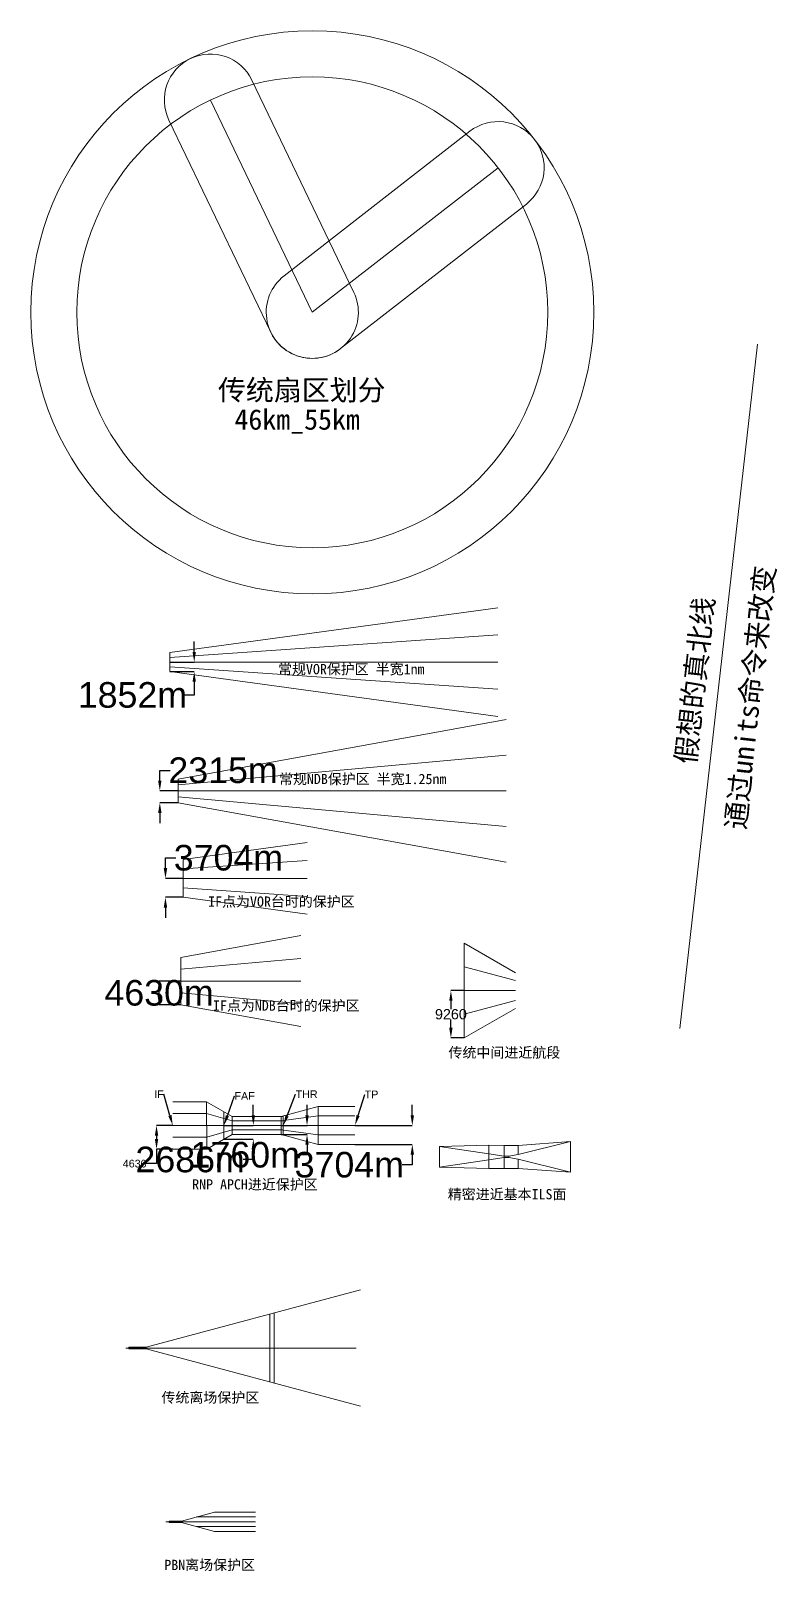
# Model space of a CAD drawing. Header units: metres. Extents: x 19099176 to 20012161, y 3456532 to 4050667.
# Drawn here: x 19272857 to 19418683, y 3703516 to 4004472 of the extents above; entities that cross this region are included whole.
import ezdxf
from ezdxf import colors
from ezdxf.entities.mleader import LeaderData, LeaderLine
from ezdxf.math import Vec2, Vec3

# ---------------------------------------------------------------- set-up
doc = ezdxf.new("R2010")
doc.units = ezdxf.units.M
doc.header["$MEASUREMENT"] = 0
doc.layers.get('0').update_dxf_attribs({"color": 250, "lineweight": 0})
doc.layers.get('Defpoints').update_dxf_attribs({"color": 6, "lineweight": 0})
doc.styles.add('Legend', font='simhei.ttf')
doc.styles.get("Standard").update_dxf_attribs({"font": 'arial.ttf'})
doc.dimstyles.get("Standard").update_dxf_attribs({"dimtxt": 0.18, "dimasz": 0.18, "dimexe": 0.18, "dimexo": 0.0625, "dimgap": 0.09, "dimtad": 0, "dimtih": 1, "dimtoh": 1, "dimdec": 4, "dimzin": 0, "dimdsep": 46, "dimtxsty": 'Standard', "dimcen": 0.09, "dimadec": 0, "dimazin": 0, "dimtfac": 1, "dimtdec": 4, "dimtofl": 0, "dimtmove": 0, "dimatfit": 3, "dimfxl": 1, "dimtolj": 1, "dimtzin": 0, "dimarcsym": 0})

msp = doc.modelspace()

# ---------------------------------------------------------------- texts
at = {"style": 'Legend'}
for s, height, rotation, p in [('传统扇区划分', 4000, 0.00225485, (19309424.374, 3932277.243)), ('46km_55km', 4000, 0.00225485, (19312654.561, 3926536.296)), ('通过units命令来改变', 4000, 83.53225485, (19412457.662, 3848258.709)), ('假想的真北线', 4000, 83.53225485, (19402704.463, 3861042.614)), ('常规VOR保护区 半宽1nm', 2000, 0.00225485, (19321158.614, 3878756.156)), ('常规NDB保护区 半宽1.25nm', 2000, 0.00225485, (19321344.882, 3857296.883)), ('IF点为VOR台时的保护区', 2000, 0.00225485, (19307504.006, 3833343.641)), ('IF点为NDB台时的保护区', 2000, 0.00225485, (19308452.133, 3813026.684)), ('传统中间进近航段', 2000, 0.00225485, (19354464.589, 3803849.894)), ('RNP APCH进近保护区', 2000, 0.00225485, (19304383.543, 3778092.452)), ('精密进近基本ILS面', 2000, 0.00225485, (19354321.258, 3776171.499)), ('传统离场保护区', 2000, 0.00225485, (19298383.872, 3736455.822)), ('PBN离场保护区', 2000, 0.00225485, (19298942.92, 3703739.669))]:
    msp.add_text(s, height=height, rotation=rotation, dxfattribs=at).set_placement(p)

# ---------------------------------------------------------------- blocks, each defined once
blk = doc.blocks.new('*U15')
for p, q in [((0, 1852), (64068, 10628)), ((0, 926), (64068, 5314)), ((0, 1852), (0, -1852)), ((0, 0), (0, 1852)), ((0, 0), (64068, 0)), ((0, -926), (64068, -5314)), ((0, -1852), (64068, -10628))]:
    blk.add_line(p, q)
blk = doc.blocks.new('*U16')
for p, q in [((0, 2315), (64068, 13958)), ((0, 1157), (64068, 6979)), ((0, 0), (0, 2315)), ((0, 0), (64068, 0)), ((0, 0), (0, -2315)), ((0, -1157), (64068, -6979)), ((0, -2315), (64068, -13958))]:
    blk.add_line(p, q)
blk = doc.blocks.new('*U22')
for p, q in [((0, 4630), (23464, 8894)), ((0, 0), (0, 4630)), ((0, 2315), (23464, 4447)), ((0, 0), (23464, 0)), ((0, 0), (0, -4630)), ((0, -2315), (23464, -4447)), ((0, -4630), (23464, -8894))]:
    blk.add_line(p, q)
blk = doc.blocks.new('*U4')
for p, q in [((8113, 3896), (-11802, 45362)), ((0, 0), (-19915, 41465)), ((-8113, -3896), (-28028, 37569)), ((-5529, 7102), (30768, 35360)), ((0, 0), (36297, 28259)), ((5529, -7102), (41826, 21157))]:
    blk.add_line(p, q)
for radius in [55000, 46000]:
    blk.add_circle((0, 0), radius)
for centre, start, end in [((-19915, 41465), 25.65427, 205.65427), ((36297, 28259), 307.90221, 127.90221), ((0, 0), 127.90221, 307.90221), ((0, 0), 205.65427, 25.65427)]:
    blk.add_arc(centre, 9000, start, end)
blk = doc.blocks.new('*U142')
for p, q in [((-14994, 4640), (-21608, 4640)), ((-10006, 1760), (-14994, 4640)), ((-14960, -4620), (-14994, 4640)), ((6811, 3704), (-444, 1760)), ((14000, 3704), (6811, 3704)), ((6811, 3704), (6811, -3704)), ((-14986, 2325), (-21608, 2325)), ((0, 0), (-21608, 0)), ((-14986, 2325), (-10005, 880)), ((-11608, 2685), (-11608, -2686)), ((0, 1760), (-10006, 1760)), ((-10003, -1760), (-10006, 1760)), ((0, 880), (-10005, 880)), ((6811, 1852), (-444, 880)), ((-444, 1760), (-444, -1760)), ((0, 1760), (0, -1760)), ((14000, 0), (0, 0)), ((14000, 1852), (6811, 1852)), ((-14968, -2305), (-21608, -2305)), ((-14968, -2305), (-10004, -880)), ((-10003, -1760), (-14960, -4620)), ((0, -880), (-10004, -880)), ((0, -1760), (-10003, -1760)), ((6811, -1852), (-444, -880)), ((6811, -3704), (-444, -1760)), ((14000, -1852), (6811, -1852)), ((-14960, -4620), (-21608, -4620)), ((14000, -3704), (6811, -3704))]:
    blk.add_line(p, q)
blk = doc.blocks.new('*D6')
at = {"color": 0, "lineweight": -2, "transparency": 16777216}
for p, q in [((19302150, 3818802), (19297917, 3818802)), ((19297917, 3816172), (19297917, 3816802)), ((19302150, 3814172), (19297917, 3814172))]:
    blk.add_line(p, q, dxfattribs=at)
at = {"color": 0, "transparency": 16777216}
for points in [[(19297584, 3816802), (19298251, 3816802), (19297917, 3818802)], [(19297584, 3816172), (19298251, 3816172), (19297917, 3814172)]]:
    blk.add_solid(points, dxfattribs=at)
at = {"layer": 'Defpoints', "color": 0, "transparency": 16777216}
for p in [(19297917, 3818802), (19302150, 3818802), (19302150, 3814172)]:
    blk.add_point(p, dxfattribs=at)
at = {"color": 0, "transparency": 16777216, "insert": (19297917, 3816487), "char_height": 5000, "attachment_point": 5}
blk.add_mtext('\\A1;4630m', dxfattribs=at)
blk = doc.blocks.new('*D7')
at = {"color": 0, "lineweight": -2, "transparency": 16777216}
for p, q in [((19299166, 3840879), (19299166, 3842879)), ((19299166, 3842879), (19301166, 3842879)), ((19302607, 3838879), (19299166, 3838879)), ((19302607, 3835175), (19299166, 3835175)), ((19299166, 3833175), (19299166, 3831175))]:
    blk.add_line(p, q, dxfattribs=at)
at = {"color": 0, "transparency": 16777216}
for points in [[(19298833, 3840879), (19299500, 3840879), (19299166, 3838879)], [(19298833, 3833175), (19299500, 3833175), (19299166, 3835175)]]:
    blk.add_solid(points, dxfattribs=at)
at = {"layer": 'Defpoints', "color": 0, "transparency": 16777216}
for p in [(19299166, 3838879), (19302607, 3838879), (19302607, 3835175)]:
    blk.add_point(p, dxfattribs=at)
at = {"color": 0, "transparency": 16777216, "insert": (19311473, 3842879), "char_height": 5000, "attachment_point": 5}
blk.add_mtext('\\A1;3704m', dxfattribs=at)
blk = doc.blocks.new('*D8')
at = {"color": 0, "lineweight": -2, "transparency": 16777216}
for p, q in [((19298064, 3857973), (19298064, 3859973)), ((19298064, 3859973), (19300064, 3859973)), ((19301639, 3855973), (19298064, 3855973)), ((19301639, 3853658), (19298064, 3853658)), ((19298064, 3851658), (19298064, 3849658))]:
    blk.add_line(p, q, dxfattribs=at)
at = {"color": 0, "transparency": 16777216}
for points in [[(19297730, 3857973), (19298397, 3857973), (19298064, 3855973)], [(19297730, 3851658), (19298397, 3851658), (19298064, 3853658)]]:
    blk.add_solid(points, dxfattribs=at)
at = {"layer": 'Defpoints', "color": 0, "transparency": 16777216}
for p in [(19298064, 3855973), (19301639, 3855973), (19301639, 3853658)]:
    blk.add_point(p, dxfattribs=at)
at = {"color": 0, "transparency": 16777216, "insert": (19310415, 3859973), "char_height": 5000, "attachment_point": 5}
blk.add_mtext('\\A1;2315m', dxfattribs=at)
blk = doc.blocks.new('*D9')
at = {"color": 0, "lineweight": -2, "transparency": 16777216}
for p, q in [((19304785, 3883130), (19304785, 3885130)), ((19300026, 3881130), (19304785, 3881130)), ((19300026, 3879278), (19304785, 3879278)), ((19304785, 3877278), (19304785, 3874686)), ((19304785, 3874686), (19302785, 3874686))]:
    blk.add_line(p, q, dxfattribs=at)
at = {"color": 0, "transparency": 16777216}
for points in [[(19304452, 3883130), (19305118, 3883130), (19304785, 3881130)], [(19304452, 3877278), (19305118, 3877278), (19304785, 3879278)]]:
    blk.add_solid(points, dxfattribs=at)
at = {"layer": 'Defpoints', "color": 0, "transparency": 16777216}
for p in [(19300026, 3881130), (19304785, 3881130), (19300026, 3879278)]:
    blk.add_point(p, dxfattribs=at)
at = {"color": 0, "transparency": 16777216, "insert": (19292711, 3874686), "char_height": 5000, "attachment_point": 5}
blk.add_mtext('\\A1;1852m', dxfattribs=at)
blk = doc.blocks.new('*D10')
at = {"color": 0, "lineweight": -2, "transparency": 16777216}
for p, q in [((19300580, 3790619), (19297420, 3790619)), ((19297420, 3788619), (19297420, 3787989)), ((19297420, 3783138), (19295420, 3783138)), ((19300580, 3785989), (19297420, 3785989)), ((19297420, 3785989), (19297420, 3783138))]:
    blk.add_line(p, q, dxfattribs=at)
at = {"color": 0, "transparency": 16777216}
for points in [[(19297086, 3788619), (19297753, 3788619), (19297420, 3790619)], [(19297086, 3787989), (19297753, 3787989), (19297420, 3785989)]]:
    blk.add_solid(points, dxfattribs=at)
at = {"layer": 'Defpoints', "color": 0, "transparency": 16777216}
for p in [(19297420, 3790619), (19300580, 3790619), (19300580, 3785989)]:
    blk.add_point(p, dxfattribs=at)
at = {"color": 0, "transparency": 16777216, "insert": (19293152, 3783138), "char_height": 1500, "attachment_point": 5}
blk.add_mtext('\\A1;4630', dxfattribs=at)
blk = doc.blocks.new('*D11')
at = {"color": 0, "lineweight": -2, "transparency": 16777216}
for p, q in [((19316332, 3792609), (19316332, 3794609)), ((19310580, 3790609), (19316332, 3790609)), ((19310580, 3787923), (19316332, 3787923)), ((19316332, 3783923), (19314332, 3783923)), ((19316332, 3785923), (19316332, 3783923))]:
    blk.add_line(p, q, dxfattribs=at)
at = {"color": 0, "transparency": 16777216}
for points in [[(19315998, 3792609), (19316665, 3792609), (19316332, 3790609)], [(19315998, 3785923), (19316665, 3785923), (19316332, 3787923)]]:
    blk.add_solid(points, dxfattribs=at)
at = {"layer": 'Defpoints', "color": 0, "transparency": 16777216}
for p in [(19310580, 3790609), (19316332, 3790609), (19310580, 3787923)]:
    blk.add_point(p, dxfattribs=at)
at = {"color": 0, "transparency": 16777216, "insert": (19303980, 3783923), "char_height": 5000, "attachment_point": 5}
blk.add_mtext('\\A1;2686m', dxfattribs=at)
blk = doc.blocks.new('*D12')
at = {"color": 0, "lineweight": -2, "transparency": 16777216}
for p, q in [((19326824, 3792609), (19326824, 3794609)), ((19321744, 3790609), (19326824, 3790609)), ((19321744, 3788849), (19326824, 3788849)), ((19326824, 3786849), (19326824, 3784849)), ((19326824, 3784849), (19324824, 3784849))]:
    blk.add_line(p, q, dxfattribs=at)
at = {"color": 0, "transparency": 16777216}
for points in [[(19326491, 3792609), (19327157, 3792609), (19326824, 3790609)], [(19326491, 3786849), (19327157, 3786849), (19326824, 3788849)]]:
    blk.add_solid(points, dxfattribs=at)
at = {"layer": 'Defpoints', "color": 0, "transparency": 16777216}
for p in [(19321744, 3790609), (19326824, 3790609), (19321744, 3788849)]:
    blk.add_point(p, dxfattribs=at)
at = {"color": 0, "transparency": 16777216, "insert": (19314751, 3784849), "char_height": 5000, "attachment_point": 5}
blk.add_mtext('\\A1;1760m', dxfattribs=at)
blk = doc.blocks.new('*D13')
at = {"color": 0, "lineweight": -2, "transparency": 16777216}
for p, q in [((19347394, 3792609), (19347394, 3794609)), ((19336188, 3790609), (19347394, 3790609)), ((19336188, 3786905), (19347394, 3786905)), ((19347394, 3784905), (19347394, 3782905)), ((19347394, 3782905), (19345394, 3782905))]:
    blk.add_line(p, q, dxfattribs=at)
at = {"color": 0, "transparency": 16777216}
for points in [[(19347061, 3792609), (19347727, 3792609), (19347394, 3790609)], [(19347061, 3784905), (19347727, 3784905), (19347394, 3786905)]]:
    blk.add_solid(points, dxfattribs=at)
at = {"layer": 'Defpoints', "color": 0, "transparency": 16777216}
for p in [(19336188, 3790609), (19347394, 3790609), (19336188, 3786905)]:
    blk.add_point(p, dxfattribs=at)
at = {"color": 0, "transparency": 16777216, "insert": (19335087, 3782905), "char_height": 5000, "attachment_point": 5}
blk.add_mtext('\\A1;3704m', dxfattribs=at)
blk = doc.blocks.new('*U17')
for p, q in [((0, 3704), (24242, 7025)), ((0, 0), (0, 3704)), ((0, 1852), (24242, 3512)), ((0, 0), (24242, 0)), ((0, 0), (0, -3704)), ((0, -1852), (24242, -3512)), ((0, -3704), (24242, -7025))]:
    blk.add_line(p, q)
blk = doc.blocks.new('*D19')
at = {"color": 0, "lineweight": -2, "transparency": 16777216}
for p, q in [((19357552, 3816955), (19354931, 3816955)), ((19354931, 3814955), (19354931, 3813347)), ((19354932, 3809695), (19354932, 3811304)), ((19357552, 3807695), (19354932, 3807695))]:
    blk.add_line(p, q, dxfattribs=at)
at = {"color": 0, "transparency": 16777216}
for points in [[(19355265, 3814955), (19354598, 3814955), (19354931, 3816955)], [(19355265, 3809695), (19354598, 3809695), (19354932, 3807695)]]:
    blk.add_solid(points, dxfattribs=at)
at = {"layer": 'Defpoints', "color": 0, "transparency": 16777216}
for p in [(19357552, 3816955), (19354932, 3807695), (19357552, 3807695)]:
    blk.add_point(p, dxfattribs=at)
at = {"color": 0, "transparency": 16777216, "insert": (19354932, 3812325), "char_height": 2000, "attachment_point": 5}
blk.add_mtext('\\A1;9260', dxfattribs=at)
blk = doc.blocks.new('*U24')
for p, q in [((12900, 3015), (2700, 465)), ((2700, 465), (12900, 3015)), ((12900, 3015), (2700, 2248)), ((12900, -3014), (12900, 3015)), ((-12660, 2039), (-3060, 2278)), ((-12660, -2040), (-12660, 2039)), ((-12660, 2039), (-3060, 600)), ((-3060, 600), (-12660, 2039)), ((-3060, 600), (-3060, 2278)), ((-3060, 2278), (-62, 2248)), ((-3060, 2278), (-3060, 600)), ((-60, 150), (-3060, 600)), ((-3060, 600), (-3060, -600)), ((-3060, 600), (-3060, -600)), ((-60, 150), (-3060, 600)), ((-62, 2248), (-60, 150)), ((2700, 2248), (-62, 2248)), ((-62, 2248), (-60, 150)), ((-60, -150), (-60, 150)), ((-60, 150), (900, 150)), ((0, 0), (-60, 0)), ((2700, 465), (900, 150)), ((900, 150), (2700, 465)), ((900, 150), (900, -150)), ((2700, 465), (2700, 2248)), ((2700, 2248), (2700, 465)), ((-3060, -600), (-12660, -2040)), ((-3060, -600), (-12660, -2040)), ((-12660, -2040), (-3060, -2278)), ((-3060, -600), (-60, -150)), ((-60, -150), (-3060, -600)), ((-3060, -600), (-3060, -2278)), ((-3060, -2278), (-3060, -600)), ((-3060, -2278), (-62, -2248)), ((-62, -2248), (-60, -150)), ((-62, -2248), (-60, -150)), ((2701, -2248), (-62, -2248)), ((-60, -150), (900, -150)), ((900, -150), (2700, -465)), ((900, -150), (2700, -465)), ((2700, -465), (12900, -3014)), ((2700, -465), (2701, -2248)), ((2700, -465), (12900, -3014)), ((2701, -2248), (2700, -465)), ((12900, -3014), (2701, -2248))]:
    blk.add_line(p, q)
blk = doc.blocks.new('Conv_InterSegment')
for p, q in [((0, 9260), (0, -9260)), ((0, 9260), (10000, 3486)), ((0, 4630), (10000, 1951)), ((0, 0), (10000, 0)), ((0, -4630), (10000, -1951)), ((0, -9260), (10000, -3486))]:
    blk.add_line(p, q)
blk = doc.blocks.new('*U237')
for p, q in [((0, 0), (-3000, -4)), ((0, 150), (6482, 1895)), ((0, -150), (0, 150)), ((0, 0), (14460, 18)), ((2961, 947), (14459, 961)), ((6482, 1895), (14458, 1905)), ((0, -150), (6487, -1880)), ((2963, -940), (14461, -926)), ((6487, -1880), (14462, -1870))]:
    blk.add_line(p, q)
blk.add_polyline3d([(-2400, -153, 0), (-2400, 147, 0), (0, 150, 0), (0, -150, 0)], close=True)

# ---------------------------------------------------------------- dimensions: what is measured, and where the dimension line sits
for base, p1, p2, picture, middle in [((19304784.867, 3881129.579), (19300025.717, 3879277.579), (19300025.717, 3881129.579), '*D9', (19292711.448, 3874685.703)), ((19297917.38, 3818802.014), (19302149.791, 3814172.014), (19302149.791, 3818802.014), '*D6', (19297917.38, 3816487.014))]:
    dim = msp.add_linear_dim(base=base, p1=p1, p2=p2, angle=90, dimstyle='Standard', override={"dimtxt": 5000, "dimasz": 2000, "dimdec": 0, "dimpost": 'm'})
    dim.commit()
    dim.dimension.update_dxf_attribs({"geometry": picture, "text_midpoint": middle, "dimtype": 160})
for base, p1, p2, picture, middle in [((19298063.72, 3855972.812), (19301638.828, 3853657.812), (19301638.828, 3855972.812), '*D8', (19310415.106, 3859972.812)), ((19299166.432, 3838879.047), (19302606.722, 3835175.047), (19302606.722, 3838879.047), '*D7', (19311473.48, 3842879.047))]:
    dim = msp.add_linear_dim(base=base, p1=p1, p2=p2, angle=90, dimstyle='Standard', override={"dimtxt": 5000, "dimasz": 2000, "dimdec": 0, "dimpost": 'm'})
    dim.commit()
    dim.dimension.update_dxf_attribs({"geometry": picture, "text_midpoint": middle})
dim = msp.add_aligned_dim(p1=(19357551.798, 3816955.439), p2=(19357552.163, 3807695.439), distance=-2620.457, dimstyle='Standard', override={"dimtxt": 2000, "dimasz": 2000, "dimdec": 0})
dim.commit()
dim.dimension.update_dxf_attribs({"geometry": '*D19', "text_midpoint": (19354931.524, 3812325.336)})
at = {"color": 5}
for base, p1, p2, angle, override, picture, middle, dimtype in [((19316331.724, 3790609.489), (19310579.598, 3787923.317), (19310579.598, 3790609.489), 90, {"dimtxt": 5000, "dimasz": 2000, "dimdec": 0, "dimpost": 'm'}, '*D11', (19303980.338, 3783923.317), 160), ((19326824.062, 3790609.489), (19321743.598, 3788849.489), (19321743.598, 3790609.489), 90, {"dimtxt": 5000, "dimasz": 2000, "dimdec": 0, "dimpost": 'm'}, '*D12', (19314750.643, 3784849.489), 160), ((19347393.966, 3790609.489), (19336187.598, 3786905.489), (19336187.598, 3790609.489), 90, {"dimtxt": 5000, "dimasz": 2000, "dimdec": 0, "dimpost": 'm'}, '*D13', (19335086.918, 3782905.489), 160), ((19297419.724, 3790619.489), (19300579.598, 3785989.489), (19300579.595, 3790619.489), 90.00003194, {"dimtxt": 1500, "dimasz": 2000, "dimdec": 0}, '*D10', (19293152.239, 3783138.384), 161)]:
    dim = msp.add_linear_dim(base=base, p1=p1, p2=p2, angle=angle, dimstyle='Standard', override=override, dxfattribs=at)
    dim.commit()
    dim.dimension.update_dxf_attribs({"geometry": picture, "text_midpoint": middle, "dimtype": dimtype})

# ---------------------------------------------------------------- linework, layer by layer
for p, q in [((19399648.754, 3809525.179), (19414811.375, 3943275.186)), ((19295394.988, 3747272.824), (19337273.438, 3758494.568)), ((19319533.255, 3753740.911), (19319533.387, 3740505.218)), ((19319533.387, 3740505.218), (19319533.255, 3753740.911)), ((19320394.92, 3753971.802), (19320395.056, 3740274.344)), ((19291395.235, 3747122.856), (19295394.971, 3747122.856)), ((19295394.988, 3747122.841), (19336411.885, 3747122.84)), ((19295394.991, 3746972.824), (19337273.665, 3735751.914))]:
    msp.add_line(p, q)
msp.add_lwpolyline([(19291995.193, 3747272.824), (19295394.988, 3747272.824), (19295394.988, 3746972.858), (19291995.193, 3746972.858)], close=True)

# ---------------------------------------------------------------- block references
for name, p in [('*U4', (19327856.687, 3949471.699)), ('*U15', (19300025.717, 3881129.579)), ('*U16', (19301638.828, 3855972.812)), ('*U17', (19302606.722, 3838879.047)), ('*U22', (19302149.791, 3818802.014)), ('Conv_InterSegment', (19357551.798, 3816955.439)), ('*U142', (19322187.598, 3790609.489)), ('*U24', (19365381.602, 3784463.169)), ('*U237', (19302269.743, 3713170.609))]:
    msp.add_blockref(name, p)

msp.set_redraw_order([(e.dxf.handle, doc.entitydb.next_handle()) for e in msp.query("TEXT MTEXT ATTDEF DIMENSION ARC_DIMENSION")])  # texts and dimensions are drawn at this point

# ---------------------------------------------------------------- leaders
at = {"color": 1}
ml = msp.add_multileader_mtext('Standard', dxfattribs=at)
ml.set_content('IF', color=1)
ml.set_leader_properties()
ml.build(insert=Vec2(0, 0))
ml.multileader.update_dxf_attribs({"dogleg_length": 0.36, "arrow_head_size": 2000})
ctx = ml.context
ctx.base_point, ctx.char_height, ctx.arrow_head_size, ctx.landing_gap_size, ctx.plane_origin = Vec3(19297271.292, 3796716.333), 1500, 2000, 0.09, Vec3(19300579.595, 3790619.489)
ctx.text_align_type = 2
notes = []
notes.append((ctx, [(1, (1, 1, 0), (19298842.433, 3796716.333), (-1, 0), 0.36, [(0, [(19300579.595, 3790619.489)], 0, [])])]))
ctx.mtext.insert, ctx.mtext.alignment, ctx.mtext.flow_direction = Vec3(19298841.983, 3797466.333), 3, 5
ml = msp.add_multileader_mtext('Standard', dxfattribs=at)
ml.set_content('FAF', color=1)
ml.set_leader_properties()
ml.build(insert=Vec2(0, 0))
ml.multileader.update_dxf_attribs({"dogleg_length": 0.36, "arrow_head_size": 2000})
ctx = ml.context
ctx.base_point, ctx.char_height, ctx.arrow_head_size, ctx.landing_gap_size, ctx.plane_origin = Vec3(19312648.699, 3796365.724), 1500, 2000, 0.09, Vec3(19310579.598, 3790609.489)
notes.append((ctx, [(0, (1, 1, 0), (19312648.339, 3796365.724), (1, 0), 0.36, [(0, [(19310579.598, 3790609.489)], 0, [])])]))
ctx.mtext.insert, ctx.mtext.flow_direction = Vec3(19312648.789, 3797115.724), 5
ml = msp.add_multileader_mtext('Standard', dxfattribs=at)
ml.set_content('THR', color=1)
ml.set_leader_properties()
ml.build(insert=Vec2(0, 0))
ml.multileader.update_dxf_attribs({"dogleg_length": 0.36, "arrow_head_size": 2000})
ctx = ml.context
ctx.base_point, ctx.char_height, ctx.arrow_head_size, ctx.landing_gap_size, ctx.plane_origin = Vec3(19324591.874, 3796706.347), 1500, 2000, 0.09, Vec3(19326329.577, 3790609.503)
notes.append((ctx, [(0, (1, 1, 0), (19324591.514, 3796706.347), (1, 0), 0.36, [(0, [(19322187.598, 3790609.489)], 0, [])])]))
ctx.mtext.insert, ctx.mtext.flow_direction = Vec3(19324591.964, 3797456.347), 5
ml = msp.add_multileader_mtext('Standard', dxfattribs=at)
ml.set_content('TP', color=1)
ml.set_leader_properties()
ml.build(insert=Vec2(0, 0))
ml.multileader.update_dxf_attribs({"dogleg_length": 0.36, "arrow_head_size": 2000})
ctx = ml.context
ctx.base_point, ctx.char_height, ctx.arrow_head_size, ctx.landing_gap_size, ctx.plane_origin = Vec3(19338085.659, 3796677.509), 1500, 2000, 0.09, Vec3(19336202.521, 3790609.503)
notes.append((ctx, [(0, (1, 1, 0), (19338085.299, 3796677.509), (1, 0), 0.36, [(0, [(19336202.521, 3790609.503)], 0, [])])]))
ctx.mtext.insert, ctx.mtext.flow_direction = Vec3(19338085.749, 3797427.509), 5
for ctx, leaders in notes:
    for number, flags, end, landing, length, lines in leaders:
        leader = LeaderData()
        leader.index, (leader.has_last_leader_line, leader.has_dogleg_vector, leader.attachment_direction) = number, flags
        leader.last_leader_point, leader.dogleg_vector, leader.dogleg_length = Vec3(end), Vec3(landing), length
        for number, points, colour, breaks in lines:
            line = LeaderLine()
            line.index, line.vertices, line.color, line.breaks = number, Vec3.list(points), colors.encode_raw_color(colour), breaks
            leader.lines.append(line)
        ctx.leaders.append(leader)

doc.saveas('drawing.dxf')
